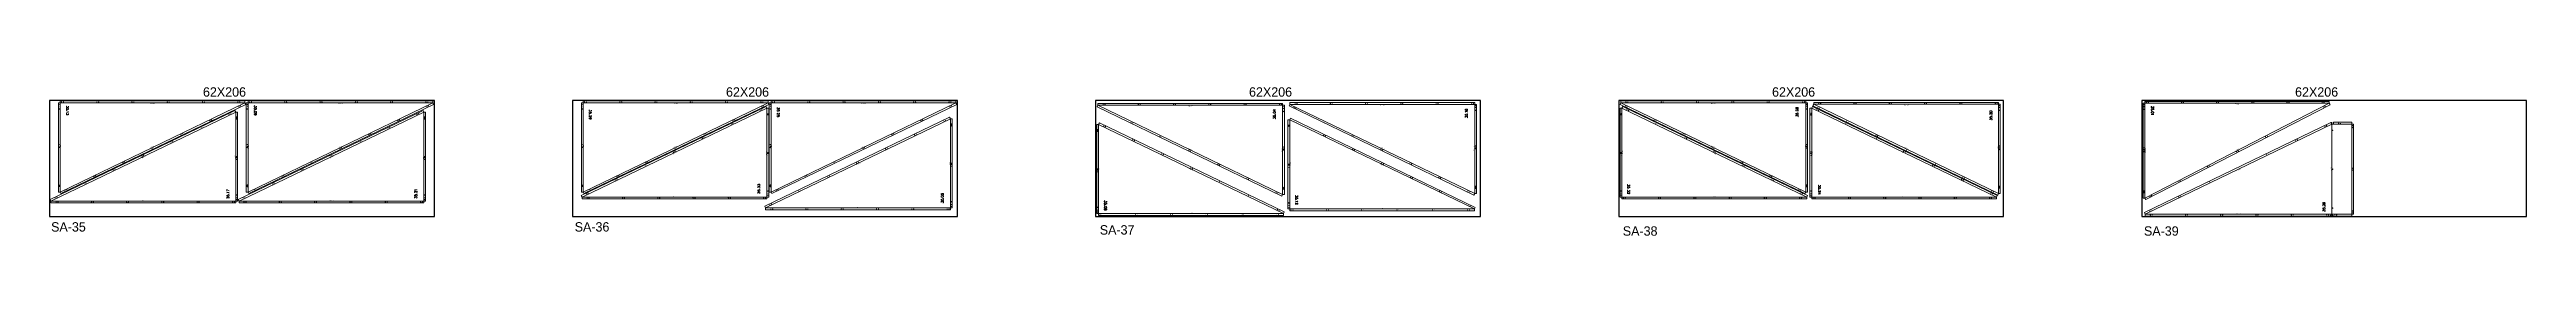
# Model space of a CAD drawing. Header units: inches. Extents: x 332 to 2802, y 519 to 598.
# Drawn here: x 1476 to 2802, y 519 to 598 of the extents above; entities that cross this region are included whole.
import ezdxf
from ezdxf.enums import TextEntityAlignment as Align

# ---------------------------------------------------------------- set-up
doc = ezdxf.new("R2010")
doc.units = ezdxf.units.IN
doc.header["$MEASUREMENT"] = 0
for name, color, linetype, lineweight in [('ACM_Layer 1_Router Offset_Panel Cut', 1, 'Continuous', 9), ('ACM_Layer 3_Open Offset Countour_Route Lines', 4, 'Continuous', 9), ('ACM_Layer 4_Drill Centers_Rivet Holes', 3, 'Continuous', 9), ('ACM_Layer 5_Drill Centers_Weep Holes', 6, 'Continuous', 9)]:
    doc.layers.add(name, color=color, linetype=linetype, lineweight=lineweight)
doc.layers.add('ACM_Reference_F-Clip', color=30, linetype='Continuous')
doc.layers.add('ACM_Reference_Text', color=7, linetype='Continuous')

# ---------------------------------------------------------------- blocks, each defined once
blk = doc.blocks.new('*U149')
blk.add_lwpolyline([(-98, -34.5), (108, -34.5), (108, 27.5), (-98, 27.5)], close=True)
at = {"insert": (-15.9, 34.5), "char_height": 5, "attachment_point": 1}
blk.add_mtext_dynamic_manual_height_columns('62X206', width=43.964, gutter_width=1, heights=[0], dxfattribs=at)
blk = doc.blocks.new('*U150')
at = {"color": 0, "linetype": 'ByBlock', "lineweight": -2, "transparency": 16777216}
for p in [(0, 0), (280, 0), (560, 0), (840, 0), (1120, 0)]:
    blk.add_blockref('*U149', p, dxfattribs=at)

msp = doc.modelspace()

# ---------------------------------------------------------------- linework, layer by layer
at = {"layer": 'ACM_Layer 1_Router Offset_Panel Cut'}
for points in [[(1575.5, 536.3), (1476.5, 536.3), (1476.5, 537.3), (1476.1, 538.1), (1575, 585.7), (1575.5, 584.8), (1576.4, 584.8), (1576.4, 537.3), (1575.5, 537.3)], [(1481.4, 590.7), (1580.4, 590.7), (1580.4, 589.7), (1580.8, 588.8), (1481.8, 541.3), (1481.4, 542.1), (1480.5, 542.1), (1480.5, 589.7), (1481.4, 589.7)], [(1676.1, 536.3), (1577.2, 536.3), (1577.2, 537.3), (1576.8, 538.1), (1675.7, 585.7), (1676.1, 584.8), (1677.1, 584.8), (1677.1, 537.3), (1676.1, 537.3)], [(1582.1, 590.7), (1681, 590.7), (1681, 589.7), (1681.4, 588.8), (1582.5, 541.3), (1582.1, 542.1), (1581.1, 542.1), (1581.1, 589.7), (1582.1, 589.7)], [(1859.8, 538.4), (1760.9, 538.4), (1760.9, 539.3), (1760.4, 540.2), (1859.4, 587.8), (1859.8, 586.9), (1860.8, 586.9), (1860.8, 539.3), (1859.8, 539.3)], [(1761.4, 590.7), (1860.4, 590.7), (1860.4, 589.7), (1860.8, 588.8), (1761.8, 541.3), (1761.4, 542.1), (1760.5, 542.1), (1760.5, 589.7), (1761.4, 589.7)], [(1862.1, 590.7), (1961, 590.7), (1961, 589.7), (1961.4, 588.8), (1862.5, 541.3), (1862.1, 542.1), (1861.1, 542.1), (1861.1, 589.7), (1862.1, 589.7)], [(2135.9, 588.4), (2136.9, 588.4), (2136.9, 540.8), (2135.9, 540.8), (2135.5, 539.9), (2036.6, 587.5), (2037, 588.4), (2037, 589.3), (2135.9, 589.3)], [(2238.7, 588.9), (2239.7, 588.9), (2239.7, 541.4), (2238.7, 541.4), (2238.3, 540.5), (2139.4, 588.1), (2139.8, 588.9), (2139.8, 589.9), (2238.7, 589.9)], [(2415.9, 589.7), (2416.9, 589.7), (2416.9, 542.1), (2415.9, 542.1), (2415.5, 541.3), (2316.6, 588.8), (2317, 589.7), (2317, 590.7), (2415.9, 590.7)], [(2317.5, 539.4), (2316.6, 539.4), (2316.6, 586.9), (2317.5, 586.9), (2318, 587.8), (2416.9, 540.2), (2416.5, 539.4), (2416.5, 538.4), (2317.5, 538.4)], [(2419.2, 539.4), (2418.2, 539.4), (2418.2, 586.9), (2419.2, 586.9), (2419.6, 587.8), (2518.5, 540.2), (2518.1, 539.4), (2518.1, 538.4), (2419.2, 538.4)], [(2519.1, 589), (2520.1, 589), (2520.1, 541.4), (2519.1, 541.4), (2518.7, 540.5), (2419.7, 588.1), (2420.2, 589), (2420.2, 589.9), (2519.1, 589.9)], [(2597.5, 590.5), (2696.2, 590.5), (2696.2, 589.5), (2696.6, 588.6), (2598, 538.1), (2597.5, 538.9), (2596.6, 538.9), (2596.6, 589.5), (2597.5, 589.5)], [(1958, 532.6), (1859.1, 532.6), (1859.1, 533.6), (1858.7, 534.5), (1957.6, 582), (1958, 581.2), (1959, 581.2), (1959, 533.6), (1958, 533.6)], [(2037.4, 530.6), (2036.4, 530.6), (2036.4, 578.2), (2037.4, 578.2), (2037.8, 579), (2136.7, 531.5), (2136.3, 530.6), (2136.3, 529.6), (2037.4, 529.6)], [(2139.7, 533.1), (2138.7, 533.1), (2138.7, 580.6), (2139.7, 580.6), (2140.1, 581.5), (2239, 533.9), (2238.6, 533.1), (2238.6, 532.1), (2139.7, 532.1)], [(2597.7, 529.3), (2597.7, 530.3), (2597.2, 531.2), (2697, 579.2), (2697.5, 578.3), (2698.4, 578.3), (2698.4, 579.3), (2708.2, 579.3), (2708.2, 578.3), (2709.2, 578.3), (2709.2, 530.3), (2708.2, 530.3), (2708.2, 529.3), (2698.4, 529.3), (2697.5, 530.3), (2696.5, 529.3)]]:
    msp.add_lwpolyline(points, close=True, dxfattribs=at)
at = {"layer": 'ACM_Layer 3_Open Offset Countour_Route Lines'}
for p, q in [((1575.5, 584.8), (1476.5, 537.3)), ((1580.4, 589.7), (1480.5, 589.7)), ((1481.4, 590.7), (1481.4, 542.1)), ((1481.4, 542.1), (1580.4, 589.7)), ((1575.5, 584.8), (1575, 585.7)), ((1575.5, 536.3), (1575.5, 584.8)), ((1575.5, 584.8), (1576.4, 584.8)), ((1676.1, 584.8), (1577.2, 537.3)), ((1580.4, 589.7), (1580.4, 590.7)), ((1580.4, 589.7), (1580.8, 588.8)), ((1681, 589.7), (1581.1, 589.7)), ((1582.1, 590.7), (1582.1, 542.1)), ((1582.1, 542.1), (1681, 589.7)), ((1676.1, 584.8), (1675.7, 585.7)), ((1676.1, 536.3), (1676.1, 584.8)), ((1676.1, 584.8), (1677.1, 584.8)), ((1681, 589.7), (1681, 590.7)), ((1681, 589.7), (1681.4, 588.8)), ((1860.4, 589.7), (1760.5, 589.7)), ((1859.8, 586.9), (1760.9, 539.3)), ((1761.4, 590.7), (1761.4, 542.1)), ((1761.4, 542.1), (1860.4, 589.7)), ((1859.8, 586.9), (1859.4, 587.8)), ((1859.8, 538.4), (1859.8, 586.9)), ((1859.8, 586.9), (1860.8, 586.9)), ((1860.4, 589.7), (1860.4, 590.7)), ((1860.4, 589.7), (1860.8, 588.8)), ((1961, 589.7), (1861.1, 589.7)), ((1862.1, 590.7), (1862.1, 542.1)), ((1862.1, 542.1), (1961, 589.7)), ((1961, 589.7), (1961, 590.7)), ((1961, 589.7), (1961.4, 588.8)), ((2037, 588.4), (2036.6, 587.5)), ((2037, 588.4), (2037, 589.3)), ((2135.9, 540.8), (2037, 588.4)), ((2037, 588.4), (2136.9, 588.4)), ((2135.9, 589.3), (2135.9, 540.8)), ((2139.8, 588.9), (2139.4, 588.1)), ((2139.8, 588.9), (2139.8, 589.9)), ((2238.7, 541.4), (2139.8, 588.9)), ((2139.8, 588.9), (2239.7, 588.9)), ((2238.7, 589.9), (2238.7, 541.4)), ((2317, 589.7), (2316.6, 588.8)), ((2317.5, 586.9), (2316.6, 586.9)), ((2317, 589.7), (2317, 590.7)), ((2415.9, 542.1), (2317, 589.7)), ((2317, 589.7), (2416.9, 589.7)), ((2317.5, 586.9), (2318, 587.8)), ((2317.5, 538.4), (2317.5, 586.9)), ((2317.5, 586.9), (2416.5, 539.4)), ((2415.9, 590.7), (2415.9, 542.1)), ((2419.2, 586.9), (2418.2, 586.9)), ((2419.2, 586.9), (2419.6, 587.8)), ((2419.2, 538.4), (2419.2, 586.9)), ((2419.2, 586.9), (2518.1, 539.4)), ((2420.2, 589), (2419.7, 588.1)), ((2420.2, 589), (2420.2, 589.9)), ((2519.1, 541.4), (2420.2, 589)), ((2420.2, 589), (2520.1, 589)), ((2519.1, 589.9), (2519.1, 541.4)), ((2696.2, 589.5), (2596.6, 589.5)), ((2597.5, 590.5), (2597.5, 538.9)), ((2597.5, 538.9), (2696.2, 589.5)), ((2696.2, 589.5), (2696.2, 590.5)), ((2696.2, 589.5), (2696.6, 588.6)), ((1958, 581.2), (1859.1, 533.6)), ((1958, 581.2), (1957.6, 582)), ((1958, 532.6), (1958, 581.2)), ((1958, 581.2), (1959, 581.2)), ((2037.4, 578.2), (2036.4, 578.2)), ((2037.4, 578.2), (2037.8, 579)), ((2037.4, 529.6), (2037.4, 578.2)), ((2037.4, 578.2), (2136.3, 530.6)), ((2139.7, 580.6), (2138.7, 580.6)), ((2139.7, 580.6), (2140.1, 581.5)), ((2139.7, 532.1), (2139.7, 580.6)), ((2139.7, 580.6), (2238.6, 533.1)), ((2697.5, 578.3), (2597.7, 530.3)), ((2697.5, 578.3), (2697, 579.2)), ((2697.5, 529.3), (2697.5, 579.3)), ((2709.2, 578.3), (2697.5, 578.3)), ((2698.4, 578.3), (2698.4, 579.3)), ((2708.2, 529.3), (2708.2, 579.3)), ((1476.5, 537.3), (1476.1, 538.1)), ((1476.5, 537.3), (1576.4, 537.3)), ((1476.5, 537.3), (1476.5, 536.3)), ((1481.4, 542.1), (1480.5, 542.1)), ((1481.4, 542.1), (1481.8, 541.3)), ((1577.2, 537.3), (1576.8, 538.1)), ((1577.2, 537.3), (1677.1, 537.3)), ((1577.2, 537.3), (1577.2, 536.3)), ((1582.1, 542.1), (1581.1, 542.1)), ((1582.1, 542.1), (1582.5, 541.3)), ((1760.9, 539.3), (1760.4, 540.2)), ((1761.4, 542.1), (1760.5, 542.1)), ((1760.9, 539.3), (1860.8, 539.3)), ((1760.9, 539.3), (1760.9, 538.4)), ((1761.4, 542.1), (1761.8, 541.3)), ((1859.1, 533.6), (1858.7, 534.5)), ((1859.1, 533.6), (1959, 533.6)), ((1859.1, 533.6), (1859.1, 532.6)), ((1862.1, 542.1), (1861.1, 542.1)), ((1862.1, 542.1), (1862.5, 541.3)), ((2136.3, 530.6), (2036.4, 530.6)), ((2135.9, 540.8), (2135.5, 539.9)), ((2135.9, 540.8), (2136.9, 540.8)), ((2136.3, 530.6), (2136.7, 531.5)), ((2136.3, 530.6), (2136.3, 529.6)), ((2238.6, 533.1), (2138.7, 533.1)), ((2238.7, 541.4), (2238.3, 540.5)), ((2238.6, 533.1), (2239, 533.9)), ((2238.6, 533.1), (2238.6, 532.1)), ((2238.7, 541.4), (2239.7, 541.4)), ((2416.5, 539.4), (2316.6, 539.4)), ((2415.9, 542.1), (2415.5, 541.3)), ((2415.9, 542.1), (2416.9, 542.1)), ((2416.5, 539.4), (2416.9, 540.2)), ((2416.5, 539.4), (2416.5, 538.4)), ((2518.1, 539.4), (2418.2, 539.4)), ((2518.1, 539.4), (2518.5, 540.2)), ((2518.1, 539.4), (2518.1, 538.4)), ((2519.1, 541.4), (2518.7, 540.5)), ((2519.1, 541.4), (2520.1, 541.4)), ((2597.5, 538.9), (2596.6, 538.9)), ((2597.7, 530.3), (2597.2, 531.2)), ((2597.5, 538.9), (2598, 538.1)), ((2597.7, 530.3), (2709.2, 530.3)), ((2597.7, 530.3), (2597.7, 529.3)), ((2697.5, 530.3), (2696.5, 529.3)), ((2697.5, 530.3), (2698.4, 529.3))]:
    msp.add_line(p, q, dxfattribs=at)
at = {"layer": 'ACM_Layer 4_Drill Centers_Rivet Holes'}
for centre in [(1480.9, 588.9), (1480.9, 587.9), (1482.2, 590.2), (1483.2, 590.2), (1501.1, 590.2), (1502.1, 590.2), (1519.9, 590.2), (1520.9, 590.2), (1538.8, 590.2), (1539.8, 590.2), (1557.7, 590.2), (1558.7, 590.2), (1571.9, 583.6), (1572.8, 584.1), (1576.6, 590.2), (1577.2, 587.6), (1577.6, 590.2), (1578.1, 588.1), (1581.6, 588.9), (1581.6, 587.9), (1582.8, 590.2), (1583.8, 590.2), (1601.7, 590.2), (1602.7, 590.2), (1620.6, 590.2), (1621.6, 590.2), (1639.5, 590.2), (1640.5, 590.2), (1658.4, 590.2), (1659.4, 590.2), (1672.5, 583.6), (1673.4, 584.1), (1677.3, 590.2), (1677.8, 587.6), (1678.3, 590.2), (1678.7, 588.1), (1760.9, 588.9), (1760.9, 587.9), (1762.2, 590.2), (1763.2, 590.2), (1781.1, 590.2), (1782.1, 590.2), (1799.9, 590.2), (1800.9, 590.2), (1818.8, 590.2), (1819.8, 590.2), (1837.7, 590.2), (1838.7, 590.2), (1856.2, 585.7), (1856.6, 590.2), (1857.1, 586.2), (1857.2, 587.6), (1857.6, 590.2), (1858.1, 588.1), (1860.3, 584.2), (1861.6, 588.9), (1861.6, 587.9), (1862.8, 590.2), (1863.8, 590.2), (1881.7, 590.2), (1882.7, 590.2), (1900.6, 590.2), (1901.6, 590.2), (1919.5, 590.2), (1920.5, 590.2), (1938.4, 590.2), (1939.4, 590.2), (1957.3, 590.2), (1957.8, 587.6), (1958.3, 590.2), (1958.7, 588.1), (2039.3, 586.7), (2039.8, 588.9), (2040.2, 586.3), (2040.8, 588.9), (2058.6, 588.9), (2059.6, 588.9), (2077.5, 588.9), (2078.5, 588.9), (2096.4, 588.9), (2097.4, 588.9), (2115.3, 588.9), (2116.3, 588.9), (2134.2, 588.9), (2135.2, 588.9), (2136.4, 587.6), (2136.4, 586.6), (2142.1, 587.3), (2142.6, 589.4), (2143, 586.9), (2143.6, 589.4), (2161.4, 589.4), (2162.4, 589.4), (2180.3, 589.4), (2181.3, 589.4), (2199.2, 589.4), (2200.2, 589.4), (2218.1, 589.4), (2219.1, 589.4), (2237, 589.4), (2238, 589.4), (2239.2, 588.2), (2239.2, 587.2), (2317.1, 584.2), (2319.3, 588.1), (2319.7, 590.2), (2320.2, 587.6), (2320.2, 586.2), (2320.7, 590.2), (2321.1, 585.7), (2338.6, 590.2), (2339.6, 590.2), (2357.5, 590.2), (2358.5, 590.2), (2376.4, 590.2), (2377.4, 590.2), (2395.3, 590.2), (2396.3, 590.2), (2414.2, 590.2), (2415.2, 590.2), (2416.4, 588.9), (2416.4, 587.9), (2418.7, 584.2), (2421.9, 586.2), (2422.4, 587.3), (2422.8, 585.7), (2422.9, 589.4), (2423.3, 586.9), (2423.9, 589.4), (2441.8, 589.4), (2442.8, 589.4), (2460.7, 589.4), (2461.7, 589.4), (2479.6, 589.4), (2480.6, 589.4), (2498.5, 589.4), (2499.5, 589.4), (2517.4, 589.4), (2518.4, 589.4), (2519.6, 588.2), (2519.6, 587.2), (2597, 588.7), (2597, 587.7), (2598.3, 590), (2599.3, 590), (2617.1, 590), (2618.1, 590), (2635.9, 590), (2636.9, 590), (2654.8, 590), (2655.8, 590), (2673.6, 590), (2674.6, 590), (2692.4, 590), (2693, 587.4), (2693.4, 590), (2693.9, 587.8), (1546.2, 572.7), (1547.1, 573.2), (1556.4, 576.2), (1557.3, 576.6), (1561.7, 580.2), (1562.6, 580.6), (1575.9, 582.1), (1575.9, 581.1), (1646.8, 572.7), (1647.7, 573.2), (1657, 576.2), (1657.9, 576.6), (1662.3, 580.2), (1663.2, 580.6), (1676.6, 582.1), (1676.6, 581.1), (1825.2, 570.8), (1826.1, 571.2), (1826.2, 572.7), (1827.1, 573.2), (1840.7, 578.3), (1841.6, 578.7), (1841.7, 580.2), (1842.6, 580.6), (1860.3, 583.2), (1926.8, 572.7), (1927.7, 573.2), (1938.9, 572.5), (1939.8, 573), (1942.3, 580.2), (1943.2, 580.6), (1954.5, 580), (1955.4, 580.4), (1958.5, 578.4), (1958.5, 577.4), (2036.9, 575.4), (2036.9, 574.4), (2040.1, 577.4), (2041, 577), (2054.8, 579.3), (2055.7, 578.9), (2070.3, 571.8), (2071.2, 571.4), (2139.2, 577.9), (2139.2, 576.9), (2142.4, 579.9), (2143.3, 579.4), (2157.6, 579.9), (2157.9, 572.4), (2158.5, 579.4), (2158.8, 572), (2173.1, 572.4), (2174, 572), (2317.1, 583.2), (2334.8, 580.6), (2335.7, 580.2), (2335.7, 578.7), (2336.6, 578.3), (2350.3, 573.2), (2351.2, 572.7), (2351.3, 571.2), (2352.2, 570.8), (2418.7, 583.2), (2437.4, 578.7), (2437.9, 579.9), (2438.3, 578.3), (2438.8, 579.4), (2452.9, 571.2), (2453.5, 572.4), (2453.8, 570.8), (2454.4, 572), (2662.1, 571.5), (2663, 571.9), (2677.6, 579.4), (2678.5, 579.9), (2693.9, 577.1), (2694.8, 577.5), (2701.2, 578.8), (2702.2, 578.8), (2708.7, 577.5), (2708.7, 576.5), (1480.9, 567.4), (1480.9, 566.4), (1515.1, 557.8), (1516, 558.2), (1525.3, 561.3), (1526.2, 561.7), (1530.7, 565.3), (1531.6, 565.7), (1540.8, 568.7), (1541.7, 569.2), (1575.9, 560.5), (1575.9, 559.5), (1581.6, 567.4), (1581.6, 566.4), (1615.8, 557.8), (1616.7, 558.2), (1626, 561.3), (1626.9, 561.7), (1631.3, 565.3), (1632.2, 565.7), (1641.5, 568.7), (1642.4, 569.2), (1676.6, 560.5), (1676.6, 559.5), (1760.9, 567.4), (1760.9, 566.4), (1795.1, 557.8), (1796, 558.2), (1809.7, 563.3), (1810.6, 563.8), (1810.7, 565.3), (1811.6, 565.7), (1860.3, 562.6), (1860.3, 561.6), (1861.6, 567.4), (1861.6, 566.4), (1895.8, 557.8), (1896.7, 558.2), (1907.9, 557.6), (1908.8, 558), (1911.3, 565.3), (1912.2, 565.7), (1923.4, 565.1), (1924.3, 565.5), (1958.5, 556.9), (2055.6, 570), (2056.5, 569.5), (2071.1, 562.5), (2072, 562.1), (2085.8, 564.4), (2086.7, 563.9), (2101.3, 556.9), (2136.4, 566.1), (2136.4, 565.1), (2173.4, 564.9), (2174.3, 564.5), (2188.6, 564.9), (2188.9, 557.5), (2189.5, 564.5), (2189.8, 557.1), (2204.1, 557.5), (2205, 557.1), (2239.2, 566.7), (2239.2, 565.7), (2317.1, 562.6), (2317.1, 561.6), (2365.8, 565.7), (2366.7, 565.3), (2366.8, 563.8), (2367.7, 563.4), (2381.3, 558.2), (2382.2, 557.8), (2416.4, 567.4), (2416.4, 566.4), (2418.7, 562.6), (2418.7, 561.6), (2468.4, 563.8), (2469, 565), (2469.3, 563.4), (2469.9, 564.5), (2484.5, 557.5), (2485.4, 557.1), (2519.6, 566.7), (2519.6, 565.7), (2597, 565.7), (2597, 564.7), (2646.6, 563.6), (2647.5, 564), (2662.6, 562), (2663.5, 562.5), (2678.2, 569.6), (2679.1, 570), (1480.9, 545.9), (1480.9, 544.9), (1494.3, 546.3), (1495.2, 546.8), (1499.6, 550.3), (1500.5, 550.8), (1509.8, 553.8), (1510.7, 554.2), (1581.6, 545.9), (1581.6, 544.9), (1595, 546.3), (1595.9, 546.8), (1600.3, 550.3), (1601.2, 550.8), (1610.5, 553.8), (1611.4, 554.2), (1760.9, 545.9), (1760.9, 544.9), (1778.6, 548.4), (1779.5, 548.9), (1779.6, 550.3), (1780.5, 550.8), (1794.1, 555.9), (1795, 556.3), (1861.6, 545.9), (1861.6, 544.9), (1880.3, 550.3), (1881.2, 550.8), (1892.4, 550.1), (1893.3, 550.6), (1958.5, 555.9), (2036.9, 553.9), (2036.9, 552.9), (2086.6, 555), (2087.5, 554.6), (2102.1, 547.6), (2102.2, 556.5), (2103, 547.2), (2116.8, 549.5), (2117.7, 549), (2136.4, 544.6), (2139.2, 556.3), (2139.2, 555.3), (2204.4, 550), (2205.3, 549.6), (2219.6, 550), (2220.5, 549.6), (2239.2, 545.1), (2239.2, 544.1), (2382.3, 556.3), (2383.2, 555.9), (2396.8, 550.8), (2397.7, 550.3), (2397.8, 548.9), (2398.7, 548.4), (2416.4, 545.9), (2416.4, 544.9), (2483.9, 556.3), (2484.8, 555.9), (2499.4, 548.9), (2500, 550), (2500.3, 548.4), (2500.9, 549.6), (2519.6, 545.2), (2519.6, 544.2), (2615.7, 547.7), (2616.6, 548.1), (2631.1, 555.6), (2631.2, 547), (2632, 556.1), (2632.1, 547.4), (2646.9, 554.5), (2647.8, 555), (2708.7, 554.8), (2708.7, 553.8), (1478.8, 538.9), (1479.3, 536.8), (1479.7, 539.3), (1480.3, 536.8), (1484.1, 542.9), (1485, 543.3), (1498.2, 536.8), (1499.2, 536.8), (1517, 536.8), (1518, 536.8), (1535.9, 536.8), (1536.9, 536.8), (1554.8, 536.8), (1555.8, 536.8), (1573.7, 536.8), (1574.7, 536.8), (1575.9, 539), (1575.9, 538), (1579.4, 538.9), (1579.9, 536.8), (1580.3, 539.3), (1580.9, 536.8), (1584.8, 542.9), (1585.7, 543.3), (1598.8, 536.8), (1599.8, 536.8), (1617.7, 536.8), (1618.7, 536.8), (1636.6, 536.8), (1637.6, 536.8), (1655.5, 536.8), (1656.5, 536.8), (1674.4, 536.8), (1675.4, 536.8), (1676.6, 539), (1676.6, 538), (1763.1, 541), (1763.6, 538.9), (1764.1, 542.9), (1764, 541.4), (1764.6, 538.9), (1765, 543.3), (1782.5, 538.9), (1783.5, 538.9), (1801.4, 538.9), (1802.4, 538.9), (1820.3, 538.9), (1821.3, 538.9), (1839.2, 538.9), (1840.2, 538.9), (1858, 538.9), (1859, 538.9), (1860.3, 541.1), (1860.3, 540.1), (1861.4, 535.2), (1861.9, 533.1), (1862.3, 535.7), (1862.9, 533.1), (1864.8, 542.9), (1865.7, 543.3), (1876.9, 542.7), (1877.8, 543.1), (1880.7, 533.1), (1881.7, 533.1), (1899.6, 533.1), (1900.6, 533.1), (1918.5, 533.1), (1919.5, 533.1), (1937.4, 533.1), (1938.4, 533.1), (1956.3, 533.1), (1957.3, 533.1), (1958.5, 535.4), (1958.5, 534.4), (2036.9, 532.4), (2036.9, 531.4), (2117.6, 540.1), (2118.5, 539.7), (2132.4, 542), (2133.1, 532.7), (2133.3, 541.6), (2134, 532.2), (2136.4, 543.6), (2139.2, 534.8), (2139.2, 533.8), (2140.4, 532.6), (2141.4, 532.6), (2159.3, 532.6), (2160.3, 532.6), (2178.2, 532.6), (2179.2, 532.6), (2197.1, 532.6), (2198.1, 532.6), (2216, 532.6), (2217, 532.6), (2219.9, 542.6), (2220.8, 542.1), (2234.9, 532.6), (2235.1, 542.6), (2235.4, 535.1), (2235.9, 532.6), (2236.1, 542.1), (2236.3, 534.7), (2317.1, 541.1), (2317.1, 540.1), (2318.3, 538.9), (2319.3, 538.9), (2337.2, 538.9), (2338.2, 538.9), (2356.1, 538.9), (2357.1, 538.9), (2375, 538.9), (2376, 538.9), (2393.8, 538.9), (2394.8, 538.9), (2412.3, 543.3), (2412.7, 538.9), (2413.2, 542.9), (2413.3, 541.4), (2413.7, 538.9), (2414.2, 541), (2418.7, 541.1), (2418.7, 540.1), (2419.9, 538.9), (2420.9, 538.9), (2438.8, 538.9), (2439.8, 538.9), (2457.7, 538.9), (2458.7, 538.9), (2476.6, 538.9), (2477.6, 538.9), (2495.5, 538.9), (2496.5, 538.9), (2514.4, 538.9), (2515, 541.4), (2515.4, 538.9), (2515.5, 542.6), (2515.9, 541), (2516.4, 542.2), (2597, 542.7), (2597, 541.7), (2599.9, 531.9), (2600.2, 539.8), (2600.8, 532.4), (2601.1, 540.2), (2615.6, 539.5), (2616.5, 539.9), (2708.7, 532), (2708.7, 531), (2038.1, 530.1), (2039.1, 530.1), (2057, 530.1), (2058, 530.1), (2075.9, 530.1), (2076.9, 530.1), (2094.8, 530.1), (2095.8, 530.1), (2113.7, 530.1), (2114.7, 530.1), (2132.6, 530.1), (2133.6, 530.1), (2600.4, 529.8), (2601.4, 529.8), (2619.3, 529.8), (2620.3, 529.8), (2638.1, 529.8), (2639.1, 529.8), (2657, 529.8), (2658, 529.8), (2675.9, 529.8), (2676.9, 529.8), (2694.7, 529.8), (2695.7, 529.8), (2699.2, 529.8), (2700.2, 529.8)]:
    msp.add_circle(centre, 0.0625, dxfattribs=at)
at = {"layer": 'ACM_Layer 5_Drill Centers_Weep Holes'}
for centre in [(1480.9, 586.4), (1581.6, 586.4), (1760.9, 586.4), (1860.3, 583.7), (1861.6, 586.4), (2136.4, 585.1), (2239.2, 585.7), (2317.1, 583.7), (2416.4, 586.4), (2418.7, 583.7), (2519.6, 585.7), (2597, 586.2), (1575.9, 581.6), (1676.6, 581.6), (1958.5, 577.9), (2036.9, 574.9), (2139.2, 577.4), (2698, 575), (1480.9, 565.9), (1575.9, 561), (1581.6, 565.9), (1676.6, 561), (1760.9, 565.9), (1860.3, 563.1), (1861.6, 565.9), (1958.5, 557.4), (2136.4, 564.6), (2139.2, 556.8), (2239.2, 565.2), (2317.1, 563.1), (2416.4, 565.6), (2418.7, 563.5), (2519.6, 564.8), (2597, 563.7), (1480.9, 545.4), (1581.6, 545.4), (1760.9, 545.4), (1861.6, 545.4), (2036.9, 554.4), (2136.4, 544.1), (2239.2, 544.6), (2416.4, 545.4), (2519.6, 544.7), (2698, 554.3), (1575.9, 540.5), (1676.6, 540.5), (1860.3, 542.6), (1958.5, 536.9), (2036.9, 533.9), (2139.2, 536.3), (2317.1, 542.6), (2418.7, 542.6), (2597, 542.2), (2698, 533.5)]:
    msp.add_circle(centre, 0.125, dxfattribs=at)
at = {"layer": 'ACM_Reference_Text', "lineweight": 0}
for points in [[(1486, 587.9), (1486, 587.2), (1485.5, 587.6), (1485.5, 587.5), (1485.5, 587.3), (1485.4, 587.2), (1485.2, 587.2), (1485.1, 587.2), (1484.9, 587.2), (1484.8, 587.4), (1484.8, 587.5), (1484.8, 587.7), (1484.8, 587.9), (1484.9, 588), (1485, 588)], [(1486, 586.1), (1486, 586.7), (1485.5, 586.8), (1485.5, 586.7), (1485.6, 586.6), (1485.6, 586.3), (1485.5, 586.2), (1485.4, 586), (1485.2, 586), (1485.1, 586), (1484.9, 586), (1484.8, 586.2), (1484.8, 586.3), (1484.8, 586.6), (1484.8, 586.7), (1484.9, 586.8), (1485, 586.9)], [(1484.9, 585.6), (1484.8, 585.7), (1484.8, 585.6), (1484.8, 585.5)], [(1485.8, 585.1), (1485.8, 584.9), (1486, 584.8), (1484.8, 584.8)], [(1486, 584), (1486, 583.3), (1485.5, 583.7), (1485.5, 583.5), (1485.5, 583.4), (1485.4, 583.3), (1485.2, 583.3), (1485.1, 583.3), (1484.9, 583.3), (1484.8, 583.4), (1484.8, 583.6), (1484.8, 583.8), (1484.8, 584), (1484.9, 584), (1485, 584.1)], [(1586.6, 588), (1586.6, 587.4), (1586.2, 587.7), (1586.2, 587.6), (1586.1, 587.4), (1586, 587.4), (1585.9, 587.4), (1585.7, 587.4), (1585.6, 587.4), (1585.4, 587.5), (1585.4, 587.7), (1585.4, 587.9), (1585.4, 588), (1585.5, 588.1), (1585.6, 588.2)], [(1586.6, 586.2), (1586.6, 586.8), (1586.1, 586.9), (1586.2, 586.8), (1586.2, 586.7), (1586.2, 586.5), (1586.2, 586.3), (1586, 586.2), (1585.9, 586.2), (1585.7, 586.2), (1585.6, 586.2), (1585.4, 586.3), (1585.4, 586.5), (1585.4, 586.7), (1585.4, 586.8), (1585.5, 586.9), (1585.6, 587)], [(1585.5, 585.7), (1585.4, 585.8), (1585.4, 585.7), (1585.4, 585.7)], [(1586.2, 583.2), (1586, 583.3), (1585.9, 583.4), (1585.9, 583.6), (1585.9, 583.6), (1585.9, 583.8), (1586, 583.9), (1586.2, 584), (1586.3, 584), (1586.5, 583.9), (1586.6, 583.8), (1586.6, 583.6), (1586.6, 583.6), (1586.6, 583.4), (1586.5, 583.3), (1586.2, 583.2), (1585.9, 583.2), (1585.6, 583.3), (1585.4, 583.4), (1585.4, 583.6), (1585.4, 583.7), (1585.4, 583.9), (1585.6, 583.9)], [(1765.9, 585.8), (1765.9, 585.2), (1765.4, 585.5), (1765.4, 585.4), (1765.3, 585.2), (1765.3, 585.2), (1765.1, 585.2), (1765, 585.2), (1764.8, 585.2), (1764.7, 585.3), (1764.6, 585.5), (1764.6, 585.7), (1764.7, 585.8), (1764.8, 585.9), (1764.9, 586)], [(1765.9, 584.1), (1765.9, 584.6), (1765.3, 584.7), (1765.4, 584.6), (1765.5, 584.5), (1765.5, 584.3), (1765.4, 584.1), (1765.3, 584), (1765.1, 584), (1765, 584), (1764.8, 584), (1764.7, 584.1), (1764.6, 584.3), (1764.6, 584.5), (1764.7, 584.6), (1764.8, 584.7), (1764.9, 584.8)], [(1764.8, 583.5), (1764.7, 583.6), (1764.6, 583.5), (1764.7, 583.5)], [(1866.5, 587.1), (1866.5, 586.5), (1866, 586.8), (1866, 586.6), (1865.9, 586.5), (1865.9, 586.5), (1865.7, 586.4), (1865.6, 586.4), (1865.4, 586.5), (1865.3, 586.5), (1865.3, 586.8), (1865.3, 586.9), (1865.3, 587.1), (1865.3, 587.1), (1865.5, 587.2)], [(1866.5, 585.3), (1866.5, 585.9), (1865.9, 585.9), (1866, 585.9), (1866.1, 585.7), (1866.1, 585.6), (1866, 585.3), (1865.9, 585.3), (1865.7, 585.2), (1865.6, 585.2), (1865.4, 585.3), (1865.3, 585.3), (1865.3, 585.6), (1865.3, 585.7), (1865.3, 585.9), (1865.3, 585.9), (1865.5, 586)], [(1865.3, 584.7), (1865.3, 584.8), (1865.3, 584.7)], [(1866.2, 584.1), (1866.2, 584.1), (1866.4, 584.1), (1866.5, 584.1), (1866.5, 583.9), (1866.5, 583.7), (1866.5, 583.6), (1866.4, 583.6), (1866.2, 583.5), (1866.2, 583.5), (1866, 583.6), (1865.9, 583.6), (1865.3, 584.2), (1865.3, 583.4)], [(2130.9, 585.9), (2131.7, 585.3), (2131.7, 586.2)], [(2130.9, 585.9), (2132.1, 585.9)], [(2132, 583.6), (2132.1, 583.5), (2132.1, 583.6), (2132.1, 583.6)], [(2233.8, 586.4), (2233.6, 586.3), (2233.6, 586.1), (2233.6, 586), (2233.6, 585.8), (2233.9, 585.7), (2234.2, 585.7), (2234.5, 585.7), (2234.7, 585.7), (2234.8, 585.8), (2234.8, 586), (2234.8, 586.1), (2234.8, 586.3), (2234.7, 586.4), (2234.5, 586.4), (2234.5, 586.4), (2234.2, 586.4), (2234.2, 586.3), (2234.1, 586.1), (2234.1, 586), (2234.2, 585.8), (2234.2, 585.7), (2234.5, 585.7)], [(2233.9, 584.7), (2233.8, 584.9), (2233.6, 585), (2234.8, 585)], [(2233.6, 583.7), (2233.6, 583.1), (2234.2, 583), (2234.1, 583.1), (2234, 583.2), (2234, 583.4), (2234.1, 583.6), (2234.2, 583.7), (2234.4, 583.7), (2234.5, 583.7), (2234.7, 583.7), (2234.8, 583.6), (2234.8, 583.4), (2234.8, 583.2), (2234.8, 583.1), (2234.8, 583), (2234.6, 582.9)], [(2234.8, 584.2), (2234.8, 584.1), (2234.8, 584.2), (2234.8, 584.3)], [(2411, 585.4), (2410.8, 585.4), (2410.8, 585.4), (2410.7, 585.6), (2410.7, 585.8), (2410.8, 586), (2410.8, 586), (2411, 586), (2411.1, 586), (2411.2, 586), (2411.3, 585.9), (2411.9, 585.3), (2411.9, 586.1)], [(2410.7, 584.2), (2410.7, 583.7), (2411.3, 583.6), (2411.2, 583.7), (2411.1, 583.8), (2411.1, 584), (2411.2, 584.2), (2411.3, 584.2), (2411.5, 584.3), (2411.6, 584.3), (2411.8, 584.2), (2411.9, 584.2), (2411.9, 584), (2411.9, 583.8), (2411.9, 583.7), (2411.9, 583.6), (2411.7, 583.5)], [(2411.9, 584.8), (2411.9, 584.7), (2411.9, 584.8), (2411.9, 584.8)], [(2514.7, 583.5), (2514.6, 583.5), (2514.6, 583.5), (2514.5, 583.6), (2514.4, 583.7), (2514.4, 584), (2514.5, 584), (2514.6, 584.1), (2514.6, 584.2), (2514.8, 584.2), (2514.9, 584.1), (2515.1, 584), (2515.7, 583.5), (2515.7, 584.3)], [(2602.2, 587.8), (2602.2, 587.1), (2601.7, 587.5), (2601.7, 587.3), (2601.6, 587.2), (2601.6, 587.1), (2601.4, 587.1), (2601.3, 587.1), (2601.1, 587.1), (2601, 587.3), (2600.9, 587.4), (2600.9, 587.6), (2601, 587.8), (2601, 587.9), (2601.1, 587.9)], [(2602.2, 586), (2602.2, 586.6), (2601.6, 586.7), (2601.7, 586.6), (2601.7, 586.4), (2601.7, 586.2), (2601.7, 586.1), (2601.6, 585.9), (2601.4, 585.9), (2601.3, 585.9), (2601.1, 585.9), (2601, 586.1), (2600.9, 586.2), (2600.9, 586.4), (2601, 586.6), (2601, 586.7), (2601.1, 586.7)], [(2601, 585.5), (2601, 585.6), (2600.9, 585.5), (2601, 585.4)], [(2601.9, 583.8), (2602, 583.6), (2602.2, 583.5), (2600.9, 583.5)], [(1765.6, 582.9), (1765.6, 582.9), (1765.8, 582.9), (1765.8, 582.8), (1765.9, 582.7), (1765.9, 582.5), (1765.8, 582.3), (1765.8, 582.3), (1765.6, 582.2), (1765.5, 582.2), (1765.4, 582.3), (1765.2, 582.4), (1764.6, 583), (1764.6, 582.2)], [(1765.5, 581), (1765.3, 581.1), (1765.2, 581.2), (1765.1, 581.4), (1765.1, 581.4), (1765.2, 581.6), (1765.3, 581.7), (1765.5, 581.8), (1765.7, 581.7), (1765.8, 581.6), (1765.9, 581.4), (1765.9, 581.4), (1765.8, 581.2), (1765.7, 581.1), (1765.5, 581), (1765.2, 581), (1764.9, 581.1), (1764.7, 581.2), (1764.6, 581.4), (1764.6, 581.5), (1764.7, 581.7), (1764.8, 581.7)], [(1866.5, 582.4), (1866.5, 583), (1865.9, 583), (1866, 583), (1866.1, 582.7), (1866.1, 582.6), (1866, 582.4), (1865.9, 582.3), (1865.7, 582.2), (1865.6, 582.2), (1865.4, 582.3), (1865.3, 582.4), (1865.3, 582.6), (1865.3, 582.7), (1865.3, 583), (1865.3, 583), (1865.5, 583)], [(2130.9, 583), (2130.9, 582.4), (2131.4, 582.4), (2131.3, 582.4), (2131.3, 582.6), (2131.3, 582.8), (2131.3, 583), (2131.5, 583.1), (2131.6, 583.2), (2131.8, 583.2), (2131.9, 583.1), (2132.1, 583), (2132.1, 582.8), (2132.1, 582.6), (2132.1, 582.4), (2132, 582.4), (2131.9, 582.3)], [(2130.9, 581.3), (2130.9, 581.9), (2131.3, 581.6), (2131.3, 581.7), (2131.4, 581.9), (2131.5, 581.9), (2131.6, 582), (2131.8, 582), (2131.9, 581.9), (2132.1, 581.8), (2132.1, 581.6), (2132.1, 581.4), (2132.1, 581.3), (2132, 581.2), (2131.9, 581.1)], [(2233.6, 581.9), (2233.6, 582.5), (2234.1, 582.2), (2234.1, 582.3), (2234.2, 582.5), (2234.2, 582.5), (2234.4, 582.5), (2234.5, 582.5), (2234.7, 582.5), (2234.8, 582.4), (2234.8, 582.2), (2234.8, 582), (2234.8, 581.9), (2234.8, 581.8), (2234.6, 581.7)], [(2410.7, 582.5), (2410.7, 583.1), (2411.2, 582.8), (2411.2, 582.9), (2411.3, 583.1), (2411.5, 583.1), (2411.6, 583.1), (2411.8, 583.1), (2411.9, 583), (2411.9, 582.8), (2411.9, 582.6), (2411.9, 582.5), (2411.9, 582.4), (2411.7, 582.3)], [(2514.4, 582.3), (2514.4, 581.7), (2514.9, 581.7), (2514.9, 581.7), (2514.9, 582), (2514.9, 582.1), (2514.9, 582.3), (2515, 582.4), (2515.2, 582.5), (2515.3, 582.5), (2515.5, 582.4), (2515.6, 582.3), (2515.7, 582.1), (2515.7, 582), (2515.6, 581.7), (2515.5, 581.7), (2515.5, 581.7)], [(2514.4, 580.6), (2514.4, 581.2), (2514.9, 580.8), (2514.9, 581.1), (2514.9, 581.1), (2515, 581.2), (2515.2, 581.3), (2515.3, 581.3), (2515.5, 581.2), (2515.6, 581.1), (2515.7, 580.9), (2515.7, 580.8), (2515.6, 580.6), (2515.5, 580.5), (2515.5, 580.5)], [(2515.5, 582.9), (2515.6, 582.9), (2515.7, 582.9), (2515.6, 582.9)], [(1854.9, 545.6), (1854.9, 546.3), (1855.3, 545.9), (1855.3, 546), (1855.4, 546.2), (1855.4, 546.3), (1855.6, 546.3), (1855.7, 546.3), (1855.9, 546.3), (1856, 546.1), (1856.1, 546), (1856.1, 545.7), (1856, 545.6), (1856, 545.5), (1855.9, 545.4)], [(1854.9, 544.4), (1854.9, 545.1), (1855.3, 544.7), (1855.3, 544.9), (1855.4, 545), (1855.4, 545.1), (1855.6, 545.1), (1855.7, 545.1), (1855.9, 545.1), (1856, 544.9), (1856.1, 544.8), (1856.1, 544.6), (1856, 544.4), (1856, 544.3), (1855.9, 544.3)], [(1856, 543.7), (1856, 543.7), (1856.1, 543.7), (1856, 543.8)], [(2321.8, 546), (2321.8, 545.4), (2321.2, 545.7), (2321.2, 545.5), (2321.2, 545.4), (2321.2, 545.4), (2320.9, 545.3), (2320.9, 545.3), (2320.7, 545.4), (2320.6, 545.5), (2320.5, 545.7), (2320.5, 545.8), (2320.6, 546), (2320.6, 546.1), (2320.7, 546.1)], [(2321.8, 544.3), (2321.8, 544.9), (2321.2, 544.9), (2321.2, 544.9), (2321.3, 544.6), (2321.3, 544.5), (2321.2, 544.3), (2321.2, 544.2), (2320.9, 544.1), (2320.9, 544.1), (2320.7, 544.2), (2320.6, 544.3), (2320.5, 544.5), (2320.5, 544.6), (2320.6, 544.9), (2320.6, 544.9), (2320.7, 544.9)], [(2320.6, 543.7), (2320.5, 543.7), (2320.6, 543.7)], [(2423.9, 545.7), (2423.9, 545), (2423.4, 545.4), (2423.4, 545.3), (2423.3, 545.1), (2423.3, 545), (2423.1, 545), (2423, 545), (2422.8, 545), (2422.8, 545.2), (2422.7, 545.3), (2422.7, 545.6), (2422.8, 545.7), (2422.8, 545.8), (2422.9, 545.8)], [(2423.9, 543.9), (2423.9, 544.5), (2423.3, 544.6), (2423.4, 544.5), (2423.5, 544.4), (2423.5, 544.1), (2423.4, 544), (2423.3, 543.8), (2423.1, 543.8), (2423, 543.8), (2422.8, 543.8), (2422.8, 544), (2422.7, 544.1), (2422.7, 544.4), (2422.8, 544.5), (2422.8, 544.6), (2422.9, 544.7)], [(1570.6, 542.6), (1570.6, 543.4), (1571.9, 542.8)], [(1570.9, 541.7), (1570.9, 541.7), (1570.6, 541.9), (1571.9, 541.9)], [(1570.6, 540.5), (1570.6, 539.9), (1571.2, 539.9), (1571.1, 540.2), (1571.1, 540.3), (1571.2, 540.5), (1571.2, 540.6), (1571.5, 540.7), (1571.5, 540.7), (1571.8, 540.6), (1571.8, 540.5), (1571.9, 540.3), (1571.9, 540.2), (1571.8, 539.9), (1571.8, 539.9), (1571.7, 539.9)], [(1570.6, 538.7), (1570.6, 539.4), (1571.2, 539), (1571.2, 539.3), (1571.2, 539.3), (1571.2, 539.4), (1571.5, 539.5), (1571.5, 539.5), (1571.8, 539.4), (1571.8, 539.3), (1571.9, 539.1), (1571.9, 539), (1571.8, 538.7), (1571.8, 538.7), (1571.7, 538.7)], [(1571.8, 541.1), (1571.8, 541.1), (1571.9, 541.1), (1571.8, 541.1)], [(1671.5, 542.9), (1671.5, 543), (1671.2, 543.2), (1672.5, 543.2)], [(1671.5, 541.8), (1671.4, 541.8), (1671.3, 541.9), (1671.2, 542.1), (1671.2, 542.3), (1671.3, 542.4), (1671.4, 542.4), (1671.5, 542.5), (1671.6, 542.5), (1671.7, 542.4), (1671.9, 542.3), (1672.5, 541.8), (1672.5, 542.6)], [(1671.2, 540.6), (1671.2, 540), (1671.8, 540), (1671.7, 540), (1671.7, 540.3), (1671.7, 540.4), (1671.7, 540.6), (1671.8, 540.7), (1672, 540.8), (1672.1, 540.8), (1672.3, 540.7), (1672.4, 540.6), (1672.5, 540.4), (1672.5, 540.3), (1672.4, 540), (1672.3, 540)], [(1671.2, 538.9), (1671.2, 539.5), (1671.7, 539.1), (1671.7, 539.4), (1671.8, 539.4), (1671.8, 539.5), (1672, 539.6), (1672.1, 539.6), (1672.3, 539.5), (1672.4, 539.4), (1672.5, 539.2), (1672.5, 539.1), (1672.4, 538.9), (1672.3, 538.8)], [(1854.9, 543.2), (1854.9, 542.6), (1855.4, 542.5), (1855.3, 542.6), (1855.3, 542.8), (1855.3, 543), (1855.3, 543.1), (1855.4, 543.3), (1855.6, 543.3), (1855.7, 543.3), (1855.9, 543.3), (1856, 543.1), (1856.1, 543), (1856.1, 542.8), (1856, 542.6), (1856, 542.5), (1855.9, 542.5)], [(1854.9, 541.4), (1854.9, 542.1), (1855.3, 541.7), (1855.3, 541.9), (1855.4, 542), (1855.4, 542.1), (1855.6, 542.1), (1855.7, 542.1), (1855.9, 542.1), (1856, 541.9), (1856.1, 541.8), (1856.1, 541.6), (1856, 541.4), (1856, 541.4), (1855.9, 541.3)], [(1953.1, 541.3), (1953.1, 540.7), (1953.6, 540.6), (1953.5, 540.7), (1953.4, 540.8), (1953.4, 541), (1953.5, 541.2), (1953.7, 541.3), (1953.8, 541.4), (1954, 541.4), (1954.1, 541.3), (1954.3, 541.2), (1954.3, 541), (1954.3, 540.8), (1954.3, 540.7), (1954.2, 540.6), (1954, 540.5)], [(1953.1, 538.3), (1953.1, 537.7), (1953.6, 537.6), (1953.5, 537.7), (1953.4, 537.8), (1953.4, 538.1), (1953.5, 538.2), (1953.7, 538.4), (1953.8, 538.4), (1954, 538.4), (1954.1, 538.4), (1954.3, 538.2), (1954.3, 538.1), (1954.3, 537.8), (1954.3, 537.7), (1954.2, 537.6), (1954, 537.5)], [(1953.1, 536.5), (1953.1, 537.2), (1953.5, 536.8), (1953.5, 536.9), (1953.6, 537.1), (1953.7, 537.2), (1953.8, 537.2), (1954, 537.2), (1954.1, 537.2), (1954.3, 537), (1954.3, 536.9), (1954.3, 536.7), (1954.3, 536.5), (1954.2, 536.4), (1954, 536.4)], [(1954.2, 538.8), (1954.3, 538.7), (1954.3, 538.8), (1954.3, 538.9)], [(2041.7, 537.3), (2041.7, 536.7), (2041.2, 537), (2041.2, 536.9), (2041.2, 536.7), (2041.1, 536.7), (2040.9, 536.7), (2040.8, 536.7), (2040.6, 536.7), (2040.5, 536.8), (2040.4, 537), (2040.4, 537.2), (2040.5, 537.3), (2040.6, 537.4), (2040.7, 537.5)], [(2041.7, 535.6), (2041.7, 536.1), (2041.2, 536.2), (2041.2, 536.1), (2041.3, 536), (2041.3, 535.8), (2041.2, 535.6), (2041.1, 535.5), (2040.9, 535.5), (2040.8, 535.5), (2040.6, 535.5), (2040.5, 535.6), (2040.4, 535.8), (2040.4, 536), (2040.5, 536.1), (2040.6, 536.2), (2040.7, 536.3)], [(2040.6, 535), (2040.5, 535.1), (2040.4, 535), (2040.5, 535)], [(2144, 540.2), (2144, 539.5), (2143.5, 539.9), (2143.5, 539.6), (2143.4, 539.6), (2143.4, 539.5), (2143.2, 539.4), (2143.1, 539.4), (2142.9, 539.5), (2142.8, 539.6), (2142.7, 539.8), (2142.7, 539.9), (2142.8, 540.2), (2142.8, 540.2), (2142.9, 540.2)], [(2144, 538.4), (2144, 539), (2143.4, 539.1), (2143.5, 539), (2143.5, 538.8), (2143.5, 538.6), (2143.5, 538.5), (2143.4, 538.3), (2143.2, 538.2), (2143.1, 538.2), (2142.9, 538.3), (2142.8, 538.5), (2142.7, 538.6), (2142.7, 538.8), (2142.8, 539), (2142.8, 539.1), (2142.9, 539.1)], [(2142.8, 537.9), (2142.7, 537.9), (2142.8, 537.8)], [(2143.7, 537.3), (2143.8, 537.2), (2144, 537), (2142.7, 537)], [(2143.7, 536.3), (2143.8, 536.2), (2143.9, 536.1), (2144, 536.1), (2144, 535.8), (2143.9, 535.7), (2143.8, 535.6), (2143.7, 535.6), (2143.6, 535.6), (2143.5, 535.6), (2143.3, 535.8), (2142.7, 536.4), (2142.7, 535.5)], [(2321.8, 543.1), (2321.8, 542.4), (2321.2, 542.8), (2321.2, 542.5), (2321.2, 542.5), (2321.2, 542.4), (2320.9, 542.3), (2320.9, 542.3), (2320.7, 542.4), (2320.6, 542.5), (2320.5, 542.7), (2320.5, 542.8), (2320.6, 543.1), (2320.6, 543.1), (2320.7, 543.1)], [(2321.5, 542), (2321.6, 541.9), (2321.7, 541.8), (2321.8, 541.7), (2321.8, 541.4), (2321.7, 541.4), (2321.6, 541.3), (2321.5, 541.2), (2321.4, 541.2), (2321.2, 541.3), (2321.1, 541.4), (2320.5, 542), (2320.5, 541.1)], [(2422.8, 543.4), (2422.8, 543.5), (2422.7, 543.4), (2422.8, 543.3)], [(2423.6, 542.8), (2423.8, 542.7), (2423.9, 542.6), (2423.9, 542.6), (2423.9, 542.3), (2423.9, 542.2), (2423.8, 542.1), (2423.6, 542.1), (2423.6, 542.1), (2423.4, 542.1), (2423.3, 542.3), (2422.7, 542.9), (2422.7, 542)], [(2423.9, 541.1), (2422.7, 541.1)], [(2423.9, 541.1), (2423, 541.7), (2423, 540.8)], [(2692.9, 536.6), (2692.8, 536.5), (2692.7, 536.3), (2692.7, 536.2), (2692.8, 536), (2693, 535.9), (2693.3, 535.8), (2693.6, 535.8), (2693.8, 535.9), (2693.9, 536), (2694, 536.2), (2694, 536.3), (2693.9, 536.4), (2693.8, 536.6), (2693.6, 536.6), (2693.6, 536.6), (2693.4, 536.6), (2693.3, 536.4), (2693.2, 536.3), (2693.2, 536.2), (2693.3, 536), (2693.4, 535.9), (2693.6, 535.8)], [(2693, 534.7), (2693, 534.7), (2692.9, 534.8), (2692.8, 534.8), (2692.7, 534.9), (2692.7, 535.1), (2692.8, 535.3), (2692.9, 535.4), (2693, 535.4), (2693.1, 535.4), (2693.2, 535.4), (2693.4, 535.2), (2694, 534.6), (2694, 535.4)], [(2692.7, 533.6), (2692.7, 533), (2693.3, 532.9), (2693.2, 533), (2693.2, 533.1), (2693.2, 533.4), (2693.2, 533.5), (2693.3, 533.7), (2693.5, 533.7), (2693.6, 533.7), (2693.8, 533.7), (2693.9, 533.5), (2694, 533.4), (2694, 533.1), (2693.9, 533), (2693.8, 532.9), (2693.8, 532.8)], [(2692.7, 531.8), (2692.7, 532.5), (2693.2, 532.1), (2693.2, 532.2), (2693.3, 532.4), (2693.3, 532.5), (2693.5, 532.5), (2693.6, 532.5), (2693.8, 532.5), (2693.9, 532.3), (2694, 532.2), (2694, 531.9), (2693.9, 531.8), (2693.8, 531.7), (2693.8, 531.6)], [(2693.8, 534.1), (2693.9, 534), (2694, 534.1), (2693.9, 534.2)]]:
    msp.add_lwpolyline(points, dxfattribs=at)
for points in [[(1586.6, 584.8), (1586.6, 585), (1586.4, 585.1), (1586.1, 585.2), (1585.9, 585.2), (1585.6, 585.1), (1585.4, 585), (1585.4, 584.8), (1585.4, 584.7), (1585.4, 584.5), (1585.6, 584.4), (1585.9, 584.4), (1586.1, 584.4), (1586.4, 584.4), (1586.6, 584.5), (1586.6, 584.7), (1586.6, 584.8)], [(2130.9, 584.5), (2130.9, 584.3), (2131.1, 584.2), (2131.4, 584.1), (2131.6, 584.1), (2131.9, 584.2), (2132.1, 584.3), (2132.1, 584.5), (2132.1, 584.6), (2132.1, 584.8), (2131.9, 584.9), (2131.6, 585), (2131.4, 585), (2131.1, 584.9), (2130.9, 584.8), (2130.9, 584.6), (2130.9, 584.5)], [(2410.7, 586.8), (2410.8, 586.6), (2410.9, 586.6), (2411, 586.6), (2411.1, 586.6), (2411.2, 586.7), (2411.3, 586.9), (2411.3, 587.2), (2411.4, 587.2), (2411.6, 587.3), (2411.7, 587.3), (2411.9, 587.2), (2411.9, 587), (2411.9, 586.8), (2411.9, 586.6), (2411.9, 586.6), (2411.7, 586.5), (2411.6, 586.5), (2411.4, 586.6), (2411.3, 586.6), (2411.3, 586.9), (2411.2, 587.1), (2411.1, 587.2), (2411, 587.2), (2410.9, 587.2), (2410.8, 587.2), (2410.7, 587), (2410.7, 586.8)], [(2514.4, 584.9), (2514.5, 584.8), (2514.6, 584.6), (2514.9, 584.6), (2515.2, 584.6), (2515.5, 584.6), (2515.6, 584.8), (2515.7, 584.9), (2515.7, 585.1), (2515.6, 585.2), (2515.5, 585.4), (2515.2, 585.5), (2514.9, 585.5), (2514.6, 585.4), (2514.5, 585.2), (2514.4, 585.1), (2514.4, 584.9)], [(2602.2, 584.6), (2602.1, 584.7), (2601.9, 584.9), (2601.6, 585), (2601.4, 585), (2601.1, 584.9), (2601, 584.7), (2600.9, 584.6), (2600.9, 584.4), (2601, 584.3), (2601.1, 584.1), (2601.4, 584.1), (2601.6, 584.1), (2601.9, 584.1), (2602.1, 584.3), (2602.2, 584.4), (2602.2, 584.6)], [(1672.4, 541.2), (1672.4, 541.2), (1672.5, 541.2), (1672.4, 541.2)], [(1953.1, 539.7), (1953.1, 539.6), (1953.3, 539.4), (1953.6, 539.3), (1953.7, 539.3), (1954, 539.4), (1954.3, 539.6), (1954.3, 539.7), (1954.3, 539.8), (1954.3, 540), (1954, 540.1), (1953.7, 540.2), (1953.6, 540.2), (1953.3, 540.1), (1953.1, 540), (1953.1, 539.8), (1953.1, 539.7)], [(2041.7, 534.1), (2041.6, 534.3), (2041.5, 534.4), (2041.2, 534.5), (2041, 534.5), (2040.7, 534.4), (2040.5, 534.3), (2040.4, 534.1), (2040.4, 534), (2040.5, 533.8), (2040.7, 533.7), (2041, 533.7), (2041.2, 533.7), (2041.5, 533.7), (2041.6, 533.8), (2041.7, 534), (2041.7, 534.1)], [(2041.7, 533), (2041.6, 533.2), (2041.5, 533.2), (2041.4, 533.2), (2041.3, 533.2), (2041.2, 533.1), (2041.2, 532.8), (2041.1, 532.6), (2041, 532.5), (2040.9, 532.5), (2040.7, 532.5), (2040.6, 532.5), (2040.5, 532.6), (2040.4, 532.8), (2040.4, 533), (2040.5, 533.2), (2040.6, 533.2), (2040.7, 533.3), (2040.9, 533.3), (2041, 533.2), (2041.1, 533.1), (2041.2, 532.9), (2041.2, 532.7), (2041.3, 532.6), (2041.4, 532.5), (2041.5, 532.5), (2041.6, 532.6), (2041.7, 532.8), (2041.7, 533)]]:
    msp.add_lwpolyline(points, close=True, dxfattribs=at)

# ---------------------------------------------------------------- block references
msp.add_blockref('*U150', (1573.8, 563.5))

# ---------------------------------------------------------------- texts
for s, p in [('SA-35', (1476.6, 521)), ('SA-36', (1756.9, 521)), ('SA-37', (2038, 519.4)), ('SA-38', (2318, 518.8)), ('SA-39', (2597, 518.8))]:
    msp.add_text(s, height=5).set_placement(p)
at = {"layer": 'ACM_Reference_F-Clip'}
for s, p in [('FC-005', (1530.9, 589.4)), ('FC-005', (1631.5, 589.4)), ('FC-005', (1810.9, 589.4)), ('FC-005', (1911.5, 589.4)), ('FC-002', (2646.8, 589.2)), ('FC-005', (2086.8, 530.9)), ('FC-005', (2189.1, 533.3)), ('FC-005', (2367, 539.6)), ('FC-005', (2468.6, 539.6))]:
    msp.add_text(s, height=0.5, dxfattribs=at).set_placement(p, align=Align.MIDDLE_CENTER)
for s, rotation, p in [('FC-005', 180, (2086.5, 588.1)), ('FC-005', 180, (2189.3, 588.7)), ('FC-005', 180, (2366.5, 589.4)), ('FC-005', 180, (2469.7, 588.7)), ('FC-004', 90, (1481.7, 565.9)), ('FC-006', 205.6647, (1526.1, 560.8)), ('FC-006', 25.6647, (1530.8, 566.2)), ('FC-004', 270, (1575.2, 561)), ('FC-004', 90, (1582.3, 565.9)), ('FC-006', 205.6647, (1626.8, 560.8)), ('FC-006', 25.6647, (1631.4, 566.2)), ('FC-004', 270, (1675.9, 561)), ('FC-004', 90, (1761.7, 565.9)), ('FC-006', 205.6647, (1810.5, 562.9)), ('FC-006', 25.6647, (1810.8, 566.2)), ('FC-004', 270, (1859.5, 563.1)), ('FC-004', 90, (1862.3, 565.9)), ('FC-006', 205.6647, (1908.7, 557.1)), ('FC-006', 25.6647, (1911.4, 566.2)), ('FC-004', 270, (1957.8, 557.4)), ('FC-006', 154.3353, (2086.6, 564.8)), ('FC-004', 90, (2135.7, 564.6)), ('FC-004', 270, (2139.9, 556.8)), ('FC-006', 334.3353, (2189, 556.6)), ('FC-006', 154.3353, (2189.4, 565.4)), ('FC-004', 90, (2238.5, 565.2)), ('FC-004', 270, (2317.8, 563.1)), ('FC-006', 154.3353, (2366.6, 566.2)), ('FC-006', 334.3353, (2366.9, 562.9)), ('FC-004', 90, (2415.7, 565.9)), ('FC-004', 270, (2419.4, 563.1)), ('FC-006', 334.3353, (2468.5, 562.9)), ('FC-006', 154.3353, (2469.8, 565.4)), ('FC-004', 90, (2518.9, 565.2)), ('FC-001', 90, (2597.8, 564.2)), ('FC-003', 27.13, (2646.7, 564.5)), ('FC-004', 270, (2037.6, 554.4)), ('FC-006', 334.3353, (2086.7, 554.1)), ('FC-003', 205.6643, (2647.7, 554)), ('FC-001', 270, (2697.2, 554.3)), ('FC-005', 180, (1526, 537.5)), ('FC-005', 180, (1626.7, 537.5)), ('FC-005', 180, (1810.3, 539.6)), ('FC-005', 180, (1908.6, 533.9)), ('FC-002', 180, (2647.6, 530.5))]:
    msp.add_text(s, height=0.5, rotation=rotation, dxfattribs=at).set_placement(p, align=Align.MIDDLE_CENTER)

doc.saveas('drawing.dxf')
